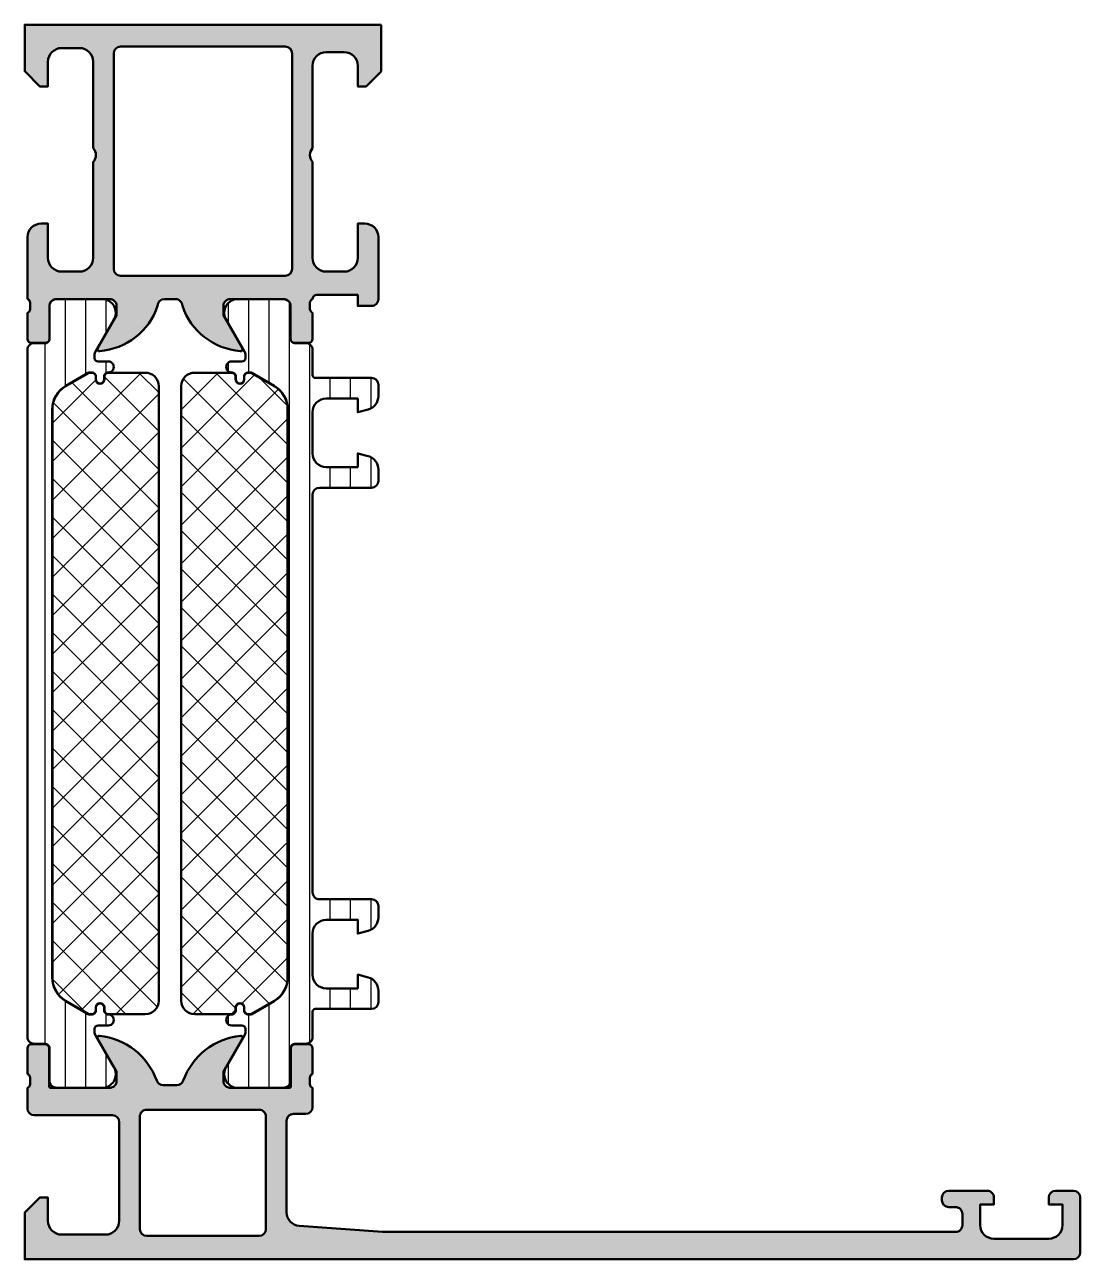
# Model space of a CAD drawing. Extents: x 0 to 77, y 0 to 90.
import ezdxf

# ---------------------------------------------------------------- set-up
doc = ezdxf.new("R2010")
doc.units = 0
for name, color, linetype, lineweight in [('0S-Alu contour', 7, 'Continuous', 50), ('0S-Alu hatch', 252, 'Continuous', 25), ('0S-Plastic contour', 254, 'Continuous', 50), ('0S-Plastic hatch', 253, 'Continuous', 25), ('0S-PT contour', 91, 'Continuous', 50), ('0S-PT hatch', 103, 'Continuous', 25)]:
    doc.layers.add(name, color=color, linetype=linetype, lineweight=lineweight)
pattern_1 = [(90, (0, 0), (-1.4859, 0), [])]
pattern_2 = [(135, (0, 0), (-1.403165018917055, -1.403165018917055), []), (225, (0, 0), (1.403165018917055, -1.403165018917055), [])]

# ---------------------------------------------------------------- blocks, each defined once
blk = doc.blocks.new('462280__F1284220_B98A_4CFD_A50A_C65E0A5CA87A_')
at = {"layer": '0S-Alu hatch'}
h = blk.add_hatch(color=256, dxfattribs=at)
edge = h.paths.add_edge_path()
edge.add_line((20.0287529500121, 2.433660503570567), (26.10000000000001, 2.000000000000001))
edge.add_line((26.10000000000001, 2.000000000000001), (67.90000000000003, 1.999999999999999))
edge.add_arc((67.90000000000005, 2.499999999999916), 0.499999999999917, 269.9999999999984, 360)
edge.add_line((68.39999999999996, 2.499999999999938), (68.39999999999999, 3.300000000000008))
edge.add_arc((67.90000000000002, 3.300000000000015), 0.4999999999999716, 0, 90.0000000000016)
edge.add_line((67.9, 3.799999999999986), (67.39999999999999, 3.799999999999998))
edge.add_ellipse((67.4, 4.300000000000011), major_axis=(-0.5000000000000125, 0), ratio=1, start_angle=0, end_angle=89.9999999999983, ccw=False)
edge.add_line((66.89999999999999, 4.30000000000001), (66.89999999999999, 4.500000000000003))
edge.add_ellipse((67.39999999999998, 4.500000000000001), major_axis=(-0.4999999999999858, 0), ratio=1, start_angle=270, end_angle=360, ccw=False)
edge.add_line((67.39999999999998, 4.999999999999992), (70.19999999999997, 5))
edge.add_ellipse((70.20000000000002, 4.500000000000031), major_axis=(-0.499999999999969, 0), ratio=1, start_angle=180, end_angle=270.0000000000049, ccw=False)
edge.add_line((70.69999999999999, 4.500000000000019), (70.69999999999999, 3.999999999999999))
edge.add_line((70.69999999999999, 3.999999999999999), (69.69999999999997, 3.999999999999999))
edge.add_line((69.69999999999997, 3.999999999999999), (69.69999999999997, 2.5))
edge.add_arc((70.69999999999999, 2.499999999999999), 1, 180, 270)
edge.add_line((70.69999999999999, 1.499999999999999), (74.69999999999997, 1.499999999999999))
edge.add_arc((74.69999999999997, 2.499999999999997), 0.9999999999999982, 270, 360)
edge.add_line((75.69999999999999, 2.499999999999989), (75.69999999999999, 3.999999999999998))
edge.add_line((75.69999999999999, 3.999999999999998), (74.69999999999997, 4))
edge.add_line((74.69999999999997, 4), (74.69999999999997, 4.50000000000002))
edge.add_ellipse((75.19999999999999, 4.499999999999998), major_axis=(-0.5, 0), ratio=1, start_angle=270, end_angle=360, ccw=False)
edge.add_line((75.19999999999999, 4.999999999999995), (76.49999999999999, 5))
edge.add_ellipse((76.49999999999999, 4.500000000000005), major_axis=(-0.4999999999999947, 0), ratio=1, start_angle=180, end_angle=270, ccw=False)
edge.add_line((76.99999999999999, 4.5), (76.99999999999999, 0.5))
edge.add_ellipse((76.49999999999999, 0.4999999999999953), major_axis=(-0.5, 0), ratio=1, start_angle=90, end_angle=180, ccw=False)
edge.add_line((76.49999999999999, 0), (0, 0))
edge.add_line((0, 0), (0, 3.400000000000005))
edge.add_line((0, 3.400000000000005), (1.099999999999995, 4.5))
edge.add_line((1.099999999999995, 4.5), (1.699999999999989, 4.5))
edge.add_line((1.699999999999989, 4.5), (1.699999999999987, 2.80000000000001))
edge.add_arc((2.699999999999987, 2.80000000000001), 0.9999999999999998, 180, 270)
edge.add_line((2.699999999999987, 1.80000000000001), (5.899999999999972, 1.800000000000011))
edge.add_arc((5.899999999999971, 2.800000000000011), 0.9999999999999992, 270.0000000000001, 360)
edge.add_line((6.899999999999971, 2.800000000000011), (6.900000000000001, 9.999999999999991))
edge.add_arc((6.399999999999993, 9.999999999999995), 0.500000000000008, 0, 89.99999999999939)
edge.add_line((6.399999999999998, 10.5), (0.700000000000018, 10.5))
edge.add_ellipse((0.7000000000000188, 11), major_axis=(-0.5, 0), ratio=1, start_angle=0, end_angle=89.99999999999989, ccw=False)
edge.add_line((0.2000000000000175, 11), (0.1999999999999664, 12.49999999999993))
edge.add_arc((0.1211635534569142, 12.76752059199309), 0.2788950563274727, 286.4198764194918, 361.1645893740969)
edge.add_line((0.400001, 12.77318899999146), (0.4000009999999996, 13.22678299999147))
edge.add_arc((0.1211329043568353, 13.23244365946853), 0.2789255417371457, 358.8371299271138, 433.5754054446458)
edge.add_line((0.1999999999999995, 13.49998699999147), (0.1999999999999993, 15.37999799999998))
edge.add_ellipse((0.5000000000000009, 15.37999799999998), major_axis=(-0.3000000000000016, 0), ratio=1, start_angle=270.0000000000002, end_angle=360, ccw=False)
edge.add_line((0.4999999999999996, 15.67999799999998), (1.479974319042784, 15.67999799999997))
edge.add_ellipse((1.479974319042784, 15.37999799999997), major_axis=(-0.3000000000000007, 0), ratio=1, start_angle=180, end_angle=270.0000000000001, ccw=False)
edge.add_line((1.779974319042786, 15.37999799999997), (1.779974319042785, 12.61999999999998))
edge.add_arc((1.899974319042763, 12.61999999999998), 0.1199999999999779, 180, 269.9999999999997)
edge.add_line((1.899974319042763, 12.50000000000001), (6.20000000000008, 12.49999999999998))
edge.add_arc((6.2000000000001, 12.99999999999996), 0.4999999999999823, 269.9999999999977, 360)
edge.add_line((6.700000000000082, 12.99999999999994), (6.700000000000025, 13.70000000000005))
edge.add_line((6.700000000000025, 13.70000000000005), (5.318504542377731, 16.09282032302718))
edge.add_ellipse((5.438119784648681, 16.16188021535139), major_axis=(-0.1381197846485793, 0), ratio=1, start_angle=-96.01277014386011, end_angle=29.999999999962824, ccw=False)
edge.add_ellipse((4.928837244971568, 11.32674727786149), major_axis=(-4.999999999999389, 0), ratio=1, start_angle=199.9129096859924, end_angle=263.98722985616365, ccw=False)
edge.add_arc((10.10000000000051, 13.20000000000067), 0.5000000000006376, 199.9129096859766, 269.999999999987)
edge.add_line((10.10000000000039, 12.70000000000003), (11.09999999999996, 12.70000000000002))
edge.add_arc((11.10000000000003, 13.20000000000103), 0.5000000000010143, 269.9999999999923, 340.0870903140035)
edge.add_ellipse((16.27116275502876, 11.32674727786215), major_axis=(-4.999999999998713, 0), ratio=1, start_angle=276.0127701438393, end_angle=340.0870903140119, ccw=False)
edge.add_ellipse((15.76188021535142, 16.16188021535149), major_axis=(-0.1381197846484353, 0), ratio=1, start_angle=150.0000000000266, end_angle=276.01277014385255, ccw=False)
edge.add_line((15.88149545762224, 16.09282032302733), (14.50000000000005, 13.70000000000004))
edge.add_line((14.50000000000005, 13.70000000000004), (14.49999999999999, 12.99999999999996))
edge.add_arc((14.99999999999998, 12.99999999999997), 0.4999999999999912, 180, 270.0000000000014)
edge.add_line((15, 12.49999999999998), (19.30002568095724, 12.50000000000001))
edge.add_arc((19.30002568095724, 12.61999999999998), 0.1199999999999743, 270, 360)
edge.add_line((19.42002568095722, 12.61999999999998), (19.42002568095722, 15.37999799999998))
edge.add_ellipse((19.72002568095722, 15.37999799999998), major_axis=(-0.3000000000000007, 0), ratio=1, start_angle=269.9999999999993, end_angle=360, ccw=False)
edge.add_line((19.72002568095722, 15.67999799999998), (20.7, 15.67999799999998))
edge.add_ellipse((20.69999999999998, 15.37999799999997), major_axis=(-0.300000000000006, 0), ratio=1, start_angle=180, end_angle=269.99999999999727, ccw=False)
edge.add_line((20.99999999999999, 15.37999799999997), (21, 13.49998699999147))
edge.add_arc((21.07886709564317, 13.23244365946852), 0.2789255417371623, 106.4245945553549, 181.1628700728868)
edge.add_line((20.79999899999999, 13.22678299999145), (20.799999, 12.77318899999146))
edge.add_arc((21.07883644654305, 12.76752059199308), 0.2788950563274307, 178.8354106259031, 253.5801235805084)
edge.add_line((21.00000000000001, 12.49999999999997), (21, 11.09999999999999))
edge.add_ellipse((20.5, 11.09999999999999), major_axis=(-0.5, 0), ratio=1, start_angle=90.0000000000008, end_angle=180, ccw=False)
edge.add_line((20.5, 10.59999999999999), (19.6, 10.6))
edge.add_arc((19.60000000000001, 10.1), 0.4999999999999983, 90.0000000000004, 180)
edge.add_line((19.10000000000001, 10.09999999999999), (19.10000000000001, 3.431119203401298))
edge.add_arc((20.10000000000001, 3.431119203401299), 0.9999999999999964, 180, 265.9143832200253)
edge = h.paths.add_edge_path()
edge.add_line((17.10000000000001, 10.89999999999995), (8.90000000000001, 10.9))
edge.add_arc((8.900000000000006, 10.4), 0.5000000000000036, 89.99999999999959, 180)
edge.add_line((8.400000000000002, 10.4), (8.400000000000006, 2.199999999999999))
edge.add_arc((8.900000000000006, 2.199999999999998), 0.5, 180, 269.9999999999998)
edge.add_line((8.900000000000002, 1.699999999999998), (17.1, 1.699999999999999))
edge.add_arc((17.1, 2.200000000000006), 0.5000000000000067, 270, 360)
edge.add_line((17.60000000000001, 2.200000000000005), (17.60000000000001, 10.4))
edge.add_arc((17.10000000000003, 10.39999999999997), 0.4999999999999752, 0, 90.00000000000286)
at = {"layer": '0S-Alu contour', "color": 7}
for points in [[(0.1999999999999995, 13.49998699999147), (0.1999999999999993, 15.37999799999998)], [(0.4999999999999996, 15.67999799999998), (1.479974319042784, 15.67999799999997)], [(1.779974319042786, 15.37999799999997), (1.779974319042785, 12.61999999999998)], [(6.700000000000082, 12.99999999999994), (6.700000000000025, 13.70000000000005), (5.318504542377731, 16.09282032302718)], [(15.88149545762224, 16.09282032302733), (14.50000000000005, 13.70000000000004), (14.49999999999999, 12.99999999999996)], [(19.42002568095722, 12.61999999999998), (19.42002568095722, 15.37999799999998)], [(19.72002568095722, 15.67999799999998), (20.7, 15.67999799999998)], [(20.99999999999999, 15.37999799999997), (21, 13.49998699999147)], [(0.400001, 12.77318899999146), (0.4000009999999996, 13.22678299999147)], [(10.10000000000039, 12.70000000000003), (11.09999999999996, 12.70000000000002)], [(20.79999899999999, 13.22678299999145), (20.799999, 12.77318899999146)], [(0.2000000000000175, 11), (0.1999999999999664, 12.49999999999993)], [(1.899974319042763, 12.50000000000001), (6.20000000000008, 12.49999999999998)], [(15, 12.49999999999998), (19.30002568095724, 12.50000000000001)], [(21.00000000000001, 12.49999999999997), (21, 11.09999999999999)], [(17.10000000000001, 10.89999999999995), (8.90000000000001, 10.9)], [(6.399999999999998, 10.5), (0.700000000000018, 10.5)], [(6.899999999999971, 2.800000000000011), (6.900000000000001, 9.999999999999991)], [(8.400000000000002, 10.4), (8.400000000000006, 2.199999999999999)], [(17.60000000000001, 2.200000000000005), (17.60000000000001, 10.4)], [(19.10000000000001, 10.09999999999999), (19.10000000000001, 3.431119203401298)], [(20.5, 10.59999999999999), (19.6, 10.6)], [(67.39999999999998, 4.999999999999992), (70.19999999999997, 5)], [(75.19999999999999, 4.999999999999995), (76.49999999999999, 5)], [(76.49999999999999, 0), (0, 0), (0, 3.400000000000005), (1.099999999999995, 4.5), (1.699999999999989, 4.5), (1.699999999999987, 2.80000000000001)], [(66.89999999999999, 4.30000000000001), (66.89999999999999, 4.500000000000003)], [(67.9, 3.799999999999986), (67.39999999999999, 3.799999999999998)], [(70.69999999999999, 4.500000000000019), (70.69999999999999, 3.999999999999999), (69.69999999999997, 3.999999999999999), (69.69999999999997, 2.5)], [(75.69999999999999, 2.499999999999989), (75.69999999999999, 3.999999999999998), (74.69999999999997, 4), (74.69999999999997, 4.50000000000002)], [(76.99999999999999, 4.5), (76.99999999999999, 0.5)], [(68.39999999999996, 2.499999999999938), (68.39999999999999, 3.300000000000008)], [(20.0287529500121, 2.433660503570567), (26.10000000000001, 2.000000000000001), (67.90000000000003, 1.999999999999999)], [(2.699999999999987, 1.80000000000001), (5.899999999999972, 1.800000000000011)], [(8.900000000000002, 1.699999999999998), (17.1, 1.699999999999999)], [(70.69999999999999, 1.499999999999999), (74.69999999999997, 1.499999999999999)]]:
    blk.add_lwpolyline(points, dxfattribs=at)
at = {"layer": '0S-Alu contour', "color": 7, "extrusion": (0, 0, -1)}
for centre, radius, start, end in [((-5.438119784648681, 16.16188021535139), 0.1381197846485793, 330.0000000000372, 96.01277014386034), ((-4.928837244971568, 11.32674727786149), 4.999999999999389, 96.01277014383635, 160.0870903140076), ((-16.27116275502876, 11.32674727786215), 4.999999999998713, 19.9129096859881, 83.98722985616068), ((-15.76188021535142, 16.16188021535149), 0.1381197846484353, 83.98722985614744, 209.9999999999735), ((-0.5000000000000009, 15.37999799999998), 0.3000000000000016, 0, 89.99999999999974), ((-1.479974319042784, 15.37999799999997), 0.3000000000000007, 89.99999999999987, 180), ((-19.72002568095722, 15.37999799999998), 0.3000000000000007, 0, 90.00000000000067), ((-20.69999999999998, 15.37999799999997), 0.300000000000006, 90.00000000000273, 180), ((-0.7000000000000188, 11), 0.5, 270.0000000000001, 0), ((-20.5, 11.09999999999999), 0.5, 180, 269.9999999999992), ((-67.39999999999998, 4.500000000000001), 0.4999999999999858, 0, 90), ((-70.20000000000002, 4.500000000000031), 0.499999999999969, 89.99999999999511, 180), ((-75.19999999999999, 4.499999999999998), 0.5, 0, 90), ((-76.49999999999999, 4.500000000000005), 0.4999999999999947, 90, 180), ((-67.4, 4.300000000000011), 0.5000000000000125, 270.0000000000017, 0), ((-76.49999999999999, 0.4999999999999953), 0.5, 180, 270)]:
    blk.add_arc(centre, radius, start, end, dxfattribs=at)
at = {"layer": '0S-Alu contour', "color": 7}
for centre, radius, start, end in [((0.1211329043568353, 13.23244365946853), 0.2789255417371457, 358.8371299271138, 73.57540544464582), ((0.1211635534569142, 12.76752059199309), 0.2788950563274727, 286.4198764194918, 1.164589374096924), ((1.899974319042763, 12.61999999999998), 0.1199999999999779, 180, 269.9999999999997), ((6.2000000000001, 12.99999999999996), 0.4999999999999823, 269.9999999999977, 0), ((10.10000000000051, 13.20000000000067), 0.5000000000006376, 199.9129096859766, 269.999999999987), ((11.10000000000003, 13.20000000000103), 0.5000000000010143, 269.9999999999923, 340.0870903140035), ((14.99999999999998, 12.99999999999997), 0.4999999999999912, 180, 270.0000000000014), ((19.30002568095724, 12.61999999999998), 0.1199999999999743, 270, 0), ((21.07883644654305, 12.76752059199308), 0.2788950563274307, 178.8354106259031, 253.5801235805084), ((21.07886709564317, 13.23244365946852), 0.2789255417371623, 106.4245945553549, 181.1628700728868), ((8.900000000000006, 10.4), 0.5000000000000036, 89.99999999999959, 180), ((17.10000000000003, 10.39999999999997), 0.4999999999999752, 0, 90.00000000000286), ((6.399999999999993, 9.999999999999995), 0.500000000000008, 0, 89.99999999999939), ((19.60000000000001, 10.1), 0.4999999999999983, 90.0000000000004, 180), ((67.90000000000002, 3.300000000000015), 0.4999999999999716, 0, 90.0000000000016), ((2.699999999999987, 2.80000000000001), 0.9999999999999998, 180, 270), ((5.899999999999971, 2.800000000000011), 0.9999999999999992, 270.0000000000001, 0), ((20.10000000000001, 3.431119203401299), 0.9999999999999964, 180, 265.9143832200253), ((8.900000000000006, 2.199999999999998), 0.5, 180, 269.9999999999998), ((17.1, 2.200000000000006), 0.5000000000000067, 270, 0), ((67.90000000000005, 2.499999999999916), 0.499999999999917, 269.9999999999984, 0), ((70.69999999999999, 2.499999999999999), 1, 180, 270), ((74.69999999999997, 2.499999999999997), 0.9999999999999982, 270, 0)]:
    blk.add_arc(centre, radius, start, end, dxfattribs=at)
blk = doc.blocks.new('284595__57EE0107_5403_4121_8987_5D11A234192E___B7DE7E81_F11E_44D1_ABD7_0F5BAF04B7CC_')
at = {"layer": '0S-Plastic hatch'}
h = blk.add_hatch(dxfattribs=at)
h.set_pattern_fill('ANSI31', color=256, scale=0.4680000000000001, angle=45, style=0)
h.set_pattern_definition(pattern_1)
edge = h.paths.add_edge_path()
edge.add_line((25.7999999999997, 62.91925077667277), (25.7999999999997, 63.75000000004718))
edge.add_arc((25.29999999999971, 63.75000000004719), 0.4999999999999894, 0, 89.99999999999797)
edge.add_line((25.29999999999973, 64.25000000004718), (21.19999999999971, 64.25000000004712))
edge.add_ellipse((21.1999999999997, 64.45000000004713), major_axis=(-0.2000000000000028, 0), ratio=1, start_angle=0, end_angle=90.00000000000313, ccw=False)
edge.add_line((20.9999999999997, 64.45000000004713), (20.9999999999997, 66.29000567895663))
edge.add_arc((20.500002678902, 66.29000567895665), 0.4999973210976983, 0, 90.00030698202455)
edge.add_line((20.49999999999282, 66.79000300004716), (19.68966866665946, 66.79000300004715))
edge.add_ellipse((19.68966866665947, 67.09000300004713), major_axis=(-0.2999999999999971, 0), ratio=1, start_angle=0, end_angle=89.99999999999937, ccw=False)
edge.add_line((19.38966866665946, 67.09000300004713), (19.39000061705648, 69.49000138298342))
edge.add_arc((18.89000463961786, 69.49000402260853), 0.4999959774455904, 359.9996975182267, 450.0003024811834)
edge.add_line((18.89000199999281, 69.99000000004715), (15.4134605018933, 69.99000000004715))
edge.add_arc((15.55577115088466, 69.0001819253243), 0.9999960709244744, 98.18160805189996, 212.7270160998402)
edge.add_line((14.71451850189331, 68.45954700004715), (16.03303535120447, 66.17580851337486))
edge.add_ellipse((15.60002263447415, 65.92580853907532), major_axis=(-0.4999999999999461, 0), ratio=1, start_angle=179.994256176766, end_angle=209.9999965993463, ccw=False)
edge.add_line((16.10002263196165, 65.9257584147615), (16.09999999999029, 65.7000000000647))
edge.add_ellipse((15.84999999997279, 65.70000000006469), major_axis=(-0.2500000000174918, 0), ratio=1, start_angle=90, end_angle=180, ccw=False)
edge.add_line((15.84999999997279, 65.4500000000472), (15.0995933606087, 65.45000000004715))
edge.add_arc((15.0995933606087, 65.05074092693039), 0.3992590731167667, 89.99999999999974, 269.9999999999998)
edge.add_ellipse((15.09959336060875, 64.35000000004707), major_axis=(-0.3014818537665462, 0), ratio=1, start_angle=180, end_angle=270.0000000000091, ccw=False)
edge.add_line((15.40107521437529, 64.35000000004712), (15.40107521437529, 64.1494292047609))
edge.add_arc((15.70050441908905, 64.14942920476093), 0.2994292047137623, 180, 360)
edge.add_line((15.99993362380281, 64.14942920476096), (15.99993362380281, 64.35000000004722))
edge.add_ellipse((16.29993362380278, 64.3500000000472), major_axis=(-0.2999999999999723, 0), ratio=1, start_angle=273.39363927145496, end_angle=360, ccw=False)
edge.add_line((16.28217495791435, 64.64947392175968), (16.46501280946013, 64.64947392175968))
edge.add_ellipse((16.46501280946032, 64.44947392175978), major_axis=(-0.1999999999999034, 0), ratio=1, start_angle=240.0000000000316, end_angle=270.00000000005394, ccw=False)
edge.add_line((16.56501280946018, 64.62267900251663), (18.19999999999972, 63.67871870793689))
edge.add_ellipse((17.1999999999998, 61.94666790036809), major_axis=(-1.999999999999893, 0), ratio=1, start_angle=180, end_angle=240.00000000000068, ccw=False)
edge.add_line((19.19999999999969, 61.94666790036814), (19.1999999999997, 20.55333209967901))
edge.add_ellipse((17.19999999999974, 20.55333209967903), major_axis=(-1.99999999999996, 0), ratio=1, start_angle=119.99999999999909, end_angle=180, ccw=False)
edge.add_line((18.19999999999969, 18.82128129211017), (16.56501280946019, 17.87732099753066))
edge.add_ellipse((16.46501280946, 18.05052607828739), major_axis=(-0.1999999999999573, 0), ratio=1, start_angle=90.00000000006719, end_angle=120.000000000071, ccw=False)
edge.add_line((16.46501280946023, 17.85052607828743), (16.28217495791433, 17.85052607828748))
edge.add_ellipse((16.29993362380276, 18.14999999999993), major_axis=(-0.2999999999999463, 0), ratio=1, start_angle=0, end_angle=86.60636072854618, ccw=False)
edge.add_line((15.99993362380281, 18.14999999999992), (15.99993362380281, 18.35057079528619))
edge.add_arc((15.70050441908905, 18.35057079528619), 0.2994292047137623, 0, 180)
edge.add_line((15.40107521437529, 18.35057079528619), (15.40107521437529, 18.14999999999992))
edge.add_ellipse((15.09959336060877, 18.15000000000001), major_axis=(-0.3014818537665214, 0), ratio=1, start_angle=89.99999999998789, end_angle=180, ccw=False)
edge.add_arc((15.09959336060871, 17.44925907311673), 0.399259073116756, 90.00000000000048, 270.0000000000005)
edge.add_line((15.09959336060871, 17.04999999999998), (15.84999999997284, 17.04999999999995))
edge.add_ellipse((15.84999999997281, 16.79999999998247), major_axis=(-0.2500000000174793, 0), ratio=1, start_angle=180, end_angle=269.9999999999935, ccw=False)
edge.add_line((16.09999999999029, 16.79999999998239), (16.10002263196165, 16.57424158528559))
edge.add_ellipse((15.60002263447411, 16.57419146097178), major_axis=(-0.4999999999999784, 0), ratio=1, start_angle=150.0000034006545, end_angle=180.0057438232342, ccw=False)
edge.add_line((16.03303535120447, 16.32419148667223), (14.71451850189332, 14.04045299999995))
edge.add_arc((15.55577115088466, 13.4998180747228), 0.9999960709244705, 147.2729839001593, 261.8183919481003)
edge.add_line((15.41346050189331, 12.50999999999996), (18.8900019999928, 12.50999999999996))
edge.add_arc((18.89000463961787, 13.00999597743858), 0.4999959774455886, 269.9996975188153, 360.0003024817733)
edge.add_line((19.39000061705649, 13.00999861706366), (19.38966866665946, 15.40999699999994))
edge.add_ellipse((19.68966866665947, 15.40999699999994), major_axis=(-0.3000000000000114, 0), ratio=1, start_angle=270, end_angle=360, ccw=False)
edge.add_line((19.68966866665947, 15.70999699999995), (20.49999999999283, 15.70999699999995))
edge.add_arc((20.50000267890201, 16.20999432109046), 0.4999973210976895, 269.9996930179747, 360)
edge.add_line((20.9999999999997, 16.20999432109046), (20.9999999999997, 18.0499999999999))
edge.add_ellipse((21.19999999999973, 18.04999999999995), major_axis=(-0.2000000000000242, 0), ratio=1, start_angle=270.0000000000112, end_angle=360, ccw=False)
edge.add_line((21.19999999999969, 18.24999999999997), (25.29999999999971, 18.24999999999991))
edge.add_arc((25.29999999999971, 18.74999999999991), 0.4999999999999929, 270.0000000000008, 360)
edge.add_line((25.7999999999997, 18.74999999999991), (25.7999999999997, 19.58074922337428))
edge.add_arc((24.79999999999971, 19.5807492233743), 0.9999999999999893, 0, 74.99999999999908)
edge.add_line((25.05881904510224, 20.54667504966335), (24.2999999999997, 20.74999999999997))
edge.add_line((24.2999999999997, 20.74999999999997), (24.2999999999997, 19.74999999999997))
edge.add_line((24.2999999999997, 19.74999999999997), (21.9999999999997, 19.74999999999997))
edge.add_ellipse((21.9999999999997, 20.74999999999997), major_axis=(-1, 0), ratio=1, start_angle=0, end_angle=90, ccw=False)
edge.add_line((20.9999999999997, 20.74999999999997), (20.9999999999997, 23.75000000000003))
edge.add_ellipse((21.99999999999964, 23.74999999999998), major_axis=(-0.9999999999999396, 0), ratio=1, start_angle=269.99999999999756, end_angle=360, ccw=False)
edge.add_line((21.99999999999969, 24.74999999999992), (24.2999999999997, 24.74999999999995))
edge.add_line((24.2999999999997, 24.74999999999995), (24.2999999999997, 23.75000000000003))
edge.add_line((24.2999999999997, 23.75000000000003), (25.05881904510216, 23.95332495033651))
edge.add_arc((24.79999999999961, 24.91925077662567), 1.000000000000096, 285, 360)
edge.add_line((25.79999999999971, 24.91925077662566), (25.7999999999997, 25.75))
edge.add_arc((25.29999999999974, 25.75000000000001), 0.4999999999999645, 0, 89.99999999999876)
edge.add_line((25.29999999999975, 26.24999999999997), (21.4999999999997, 26.24999999999997))
edge.add_ellipse((21.49999999999969, 26.74999999999996), major_axis=(-0.4999999999999858, 0), ratio=1, start_angle=0, end_angle=90.00000000000159, ccw=False)
edge.add_line((20.9999999999997, 26.74999999999994), (20.9999999999997, 55.75000000004711))
edge.add_ellipse((21.49999999999971, 55.75000000004714), major_axis=(-0.5000000000000071, 0), ratio=1, start_angle=270.00000000000165, end_angle=360, ccw=False)
edge.add_line((21.4999999999997, 56.25000000004715), (25.29999999999977, 56.25000000004715))
edge.add_arc((25.29999999999974, 56.75000000004711), 0.4999999999999645, 270.0000000000041, 360)
edge.add_line((25.7999999999997, 56.75000000004715), (25.79999999999971, 57.58074922342157))
edge.add_arc((24.79999999999973, 57.58074922342156), 0.9999999999999786, 0, 75.00000000000098)
edge.add_line((25.05881904510223, 58.54667504971061), (24.2999999999997, 58.75000000004715))
edge.add_line((24.2999999999997, 58.75000000004715), (24.2999999999997, 57.75000000004715))
edge.add_line((24.2999999999997, 57.75000000004715), (21.99999999999973, 57.75000000004715))
edge.add_ellipse((21.99999999999969, 58.75000000004715), major_axis=(-1, 0), ratio=1, start_angle=0, end_angle=90.00000000000182, ccw=False)
edge.add_line((20.99999999999969, 58.75000000004714), (20.9999999999997, 61.7500000000472))
edge.add_ellipse((21.9999999999997, 61.75000000004715), major_axis=(-1, 0), ratio=1, start_angle=269.9999999999974, end_angle=360, ccw=False)
edge.add_line((21.99999999999975, 62.75000000004715), (24.2999999999997, 62.7500000000471))
edge.add_line((24.2999999999997, 62.7500000000471), (24.2999999999997, 61.75000000004716))
edge.add_line((24.2999999999997, 61.75000000004716), (25.05881904510225, 61.9533249503838))
edge.add_arc((24.79999999999978, 62.9192507766728), 0.9999999999999237, 284.9999999999984, 360)
at = {"layer": '0S-Plastic contour', "color": 7}
for points in [[(18.89000199999281, 69.99000000004715), (15.4134605018933, 69.99000000004715)], [(19.38966866665946, 67.09000300004713), (19.39000061705648, 69.49000138298342)], [(14.71451850189331, 68.45954700004715), (16.03303535120447, 66.17580851337486)], [(20.49999999999282, 66.79000300004716), (19.68966866665946, 66.79000300004715)], [(16.10002263196165, 65.9257584147615), (16.09999999999029, 65.7000000000647)], [(20.9999999999997, 64.45000000004713), (20.9999999999997, 66.29000567895663)], [(15.84999999997279, 65.4500000000472), (15.0995933606087, 65.45000000004715)], [(15.40107521437529, 64.35000000004712), (15.40107521437529, 64.1494292047609)], [(15.99993362380281, 64.14942920476096), (15.99993362380281, 64.35000000004722)], [(16.28217495791435, 64.64947392175968), (16.46501280946013, 64.64947392175968)], [(16.56501280946018, 64.62267900251663), (18.19999999999972, 63.67871870793689)], [(25.29999999999973, 64.25000000004718), (21.19999999999971, 64.25000000004712)], [(25.7999999999997, 62.91925077667277), (25.7999999999997, 63.75000000004718)], [(21.99999999999975, 62.75000000004715), (24.2999999999997, 62.7500000000471), (24.2999999999997, 61.75000000004716), (25.05881904510225, 61.9533249503838)], [(19.19999999999969, 61.94666790036814), (19.1999999999997, 20.55333209967901)], [(20.99999999999969, 58.75000000004714), (20.9999999999997, 61.7500000000472)], [(25.05881904510223, 58.54667504971061), (24.2999999999997, 58.75000000004715), (24.2999999999997, 57.75000000004715), (21.99999999999973, 57.75000000004715)], [(25.7999999999997, 56.75000000004715), (25.79999999999971, 57.58074922342157)], [(21.4999999999997, 56.25000000004715), (25.29999999999977, 56.25000000004715)], [(20.9999999999997, 26.74999999999994), (20.9999999999997, 55.75000000004711)], [(25.29999999999975, 26.24999999999997), (21.4999999999997, 26.24999999999997)], [(25.79999999999971, 24.91925077662566), (25.7999999999997, 25.75)], [(21.99999999999969, 24.74999999999992), (24.2999999999997, 24.74999999999995), (24.2999999999997, 23.75000000000003), (25.05881904510216, 23.95332495033651)], [(20.9999999999997, 20.74999999999997), (20.9999999999997, 23.75000000000003)], [(25.05881904510224, 20.54667504966335), (24.2999999999997, 20.74999999999997), (24.2999999999997, 19.74999999999997), (21.9999999999997, 19.74999999999997)], [(25.7999999999997, 18.74999999999991), (25.7999999999997, 19.58074922337428)], [(15.40107521437529, 18.35057079528619), (15.40107521437529, 18.14999999999992)], [(15.99993362380281, 18.14999999999992), (15.99993362380281, 18.35057079528619)], [(18.19999999999969, 18.82128129211017), (16.56501280946019, 17.87732099753066)], [(20.9999999999997, 16.20999432109046), (20.9999999999997, 18.0499999999999)], [(21.19999999999969, 18.24999999999997), (25.29999999999971, 18.24999999999991)], [(16.46501280946023, 17.85052607828743), (16.28217495791433, 17.85052607828748)], [(16.03303535120447, 16.32419148667223), (14.71451850189332, 14.04045299999995)], [(15.09959336060871, 17.04999999999998), (15.84999999997284, 17.04999999999995)], [(16.09999999999029, 16.79999999998239), (16.10002263196165, 16.57424158528559)], [(19.39000061705649, 13.00999861706366), (19.38966866665946, 15.40999699999994)], [(19.68966866665947, 15.70999699999995), (20.49999999999283, 15.70999699999995)], [(15.41346050189331, 12.50999999999996), (18.8900019999928, 12.50999999999996)]]:
    blk.add_lwpolyline(points, dxfattribs=at)
for centre, radius, start, end in [((15.55577115088466, 69.0001819253243), 0.9999960709244744, 98.18160805189996, 212.7270160998402), ((18.89000463961786, 69.49000402260853), 0.4999959774455904, 359.9996975182267, 90.00030248118344), ((20.500002678902, 66.29000567895665), 0.4999973210976983, 0, 90.00030698202455), ((15.0995933606087, 65.05074092693039), 0.3992590731167667, 89.99999999999974, 269.9999999999998), ((15.70050441908905, 64.14942920476093), 0.2994292047137623, 180, 0), ((25.29999999999971, 63.75000000004719), 0.4999999999999894, 0, 89.99999999999797), ((24.79999999999978, 62.9192507766728), 0.9999999999999237, 284.9999999999984, 0), ((24.79999999999973, 57.58074922342156), 0.9999999999999786, 0, 75.00000000000098), ((25.29999999999974, 56.75000000004711), 0.4999999999999645, 270.0000000000041, 0), ((25.29999999999974, 25.75000000000001), 0.4999999999999645, 0, 89.99999999999876), ((24.79999999999961, 24.91925077662567), 1.000000000000096, 285, 0), ((24.79999999999971, 19.5807492233743), 0.9999999999999893, 0, 74.99999999999908), ((15.70050441908905, 18.35057079528619), 0.2994292047137623, 0, 180), ((25.29999999999971, 18.74999999999991), 0.4999999999999929, 270.0000000000008, 0), ((15.09959336060871, 17.44925907311673), 0.399259073116756, 90.00000000000048, 270.0000000000005), ((20.50000267890201, 16.20999432109046), 0.4999973210976895, 269.9996930179747, 0), ((15.55577115088466, 13.4998180747228), 0.9999960709244705, 147.2729839001593, 261.8183919481003), ((18.89000463961787, 13.00999597743858), 0.4999959774455886, 269.9996975188153, 0.0003024817733149)]:
    blk.add_arc(centre, radius, start, end, dxfattribs=at)
at = {"layer": '0S-Plastic contour', "color": 7, "extrusion": (0, 0, -1)}
for centre, radius, start, end in [((-19.68966866665947, 67.09000300004713), 0.2999999999999971, 270.0000000000007, 0), ((-15.60002263447415, 65.92580853907532), 0.4999999999999461, 150.0000034006537, 180.0057438232341), ((-15.84999999997279, 65.70000000006469), 0.2500000000174918, 180, 270), ((-15.09959336060875, 64.35000000004707), 0.3014818537665462, 89.99999999999088, 180), ((-16.29993362380278, 64.3500000000472), 0.2999999999999723, 0, 86.60636072854504), ((-16.46501280946032, 64.44947392175978), 0.1999999999999034, 89.99999999994606, 119.9999999999684), ((-21.1999999999997, 64.45000000004713), 0.2000000000000028, 269.9999999999969, 0), ((-17.1999999999998, 61.94666790036809), 1.999999999999893, 119.9999999999993, 180), ((-21.9999999999997, 61.75000000004715), 1, 0, 90.00000000000261), ((-21.99999999999969, 58.75000000004715), 1, 269.9999999999982, 0), ((-21.49999999999971, 55.75000000004714), 0.5000000000000071, 0, 89.99999999999837), ((-21.49999999999969, 26.74999999999996), 0.4999999999999858, 269.9999999999984, 0), ((-21.99999999999964, 23.74999999999998), 0.9999999999999396, 0, 90.00000000000244), ((-21.9999999999997, 20.74999999999997), 1, 270, 0), ((-17.19999999999974, 20.55333209967903), 1.99999999999996, 180, 240.000000000001), ((-15.09959336060877, 18.15000000000001), 0.3014818537665214, 180, 270.0000000000122), ((-16.29993362380276, 18.14999999999993), 0.2999999999999463, 273.3936392714538, 0), ((-21.19999999999973, 18.04999999999995), 0.2000000000000242, 0, 89.9999999999888), ((-16.46501280946, 18.05052607828739), 0.1999999999999573, 239.999999999929, 269.9999999999328), ((-15.84999999997281, 16.79999999998247), 0.2500000000174793, 90.00000000000651, 180), ((-15.60002263447411, 16.57419146097178), 0.4999999999999784, 179.9942561767658, 209.9999965993456), ((-19.68966866665947, 15.40999699999994), 0.3000000000000114, 0, 90)]:
    blk.add_arc(centre, radius, start, end, dxfattribs=at)
blk = doc.blocks.new('345140__C6AE117F_B359_4C7D_9859_BDB5D37B8AD6_')
at = {"layer": '0S-Alu hatch'}
h = blk.add_hatch(color=256, dxfattribs=at)
edge = h.paths.add_edge_path()
edge.add_line((25.99986083984838, 89.99999999999999), (1.83105468423e-05, 89.99999999999999))
edge.add_line((1.83105468423e-05, 89.99999999999999), (1.83105468459e-05, 86.5999984378868))
edge.add_line((1.83105468459e-05, 86.5999984378868), (1.099993896484335, 85.50000020218428))
edge.add_line((1.099993896484335, 85.50000020218428), (1.699999999999974, 85.50000020218428))
edge.add_line((1.699999999999974, 85.50000020218428), (1.699999999999963, 87.30001064491805))
edge.add_ellipse((2.700055960165769, 87.29995468486078), major_axis=(-1.000055961731481, 0), ratio=1, start_angle=270.00331537881596, end_angle=359.9967939044332, ccw=False)
edge.add_line((2.699998092651327, 88.30001064491805), (3.999985885620073, 88.30001064491805))
edge.add_ellipse((3.99997981647734, 87.3000045757753), major_axis=(-1.000006069161159, 0), ratio=1, start_angle=180.0003477333174, end_angle=269.9996522658466, ccw=False)
edge.add_line((4.999985885620077, 87.30001064490347), (4.99998588562008, 80.99999972534712))
edge.add_ellipse((4.475010093287628, 80.49999972534712), major_axis=(-0.7249824705019332, 0), ratio=1, start_angle=136.3958616163866, end_angle=223.6041383836134, ccw=False)
edge.add_line((4.99998588562008, 79.99999972534712), (4.99998588562008, 72.99999972534712))
edge.add_ellipse((4.000016956982539, 72.99996865398467), major_axis=(-0.9999689291202708, 0), ratio=1, start_angle=89.99821968675121, end_angle=180.0017803131609, ccw=False)
edge.add_line((3.99998588562008, 71.99999972534712), (2.699998092651323, 71.99999972534712))
edge.add_ellipse((2.700018815184455, 73.00001854049391), major_axis=(-1.000018815361495, 0), ratio=1, start_angle=0.0010780081585153312, end_angle=89.99881270865012, ccw=False)
edge.add_line((1.699999999999967, 72.99999972534816), (1.699999999999963, 75.49999972534712))
edge.add_line((1.699999999999963, 75.49999972534712), (1.199999999999963, 75.49999972534712))
edge.add_arc((1.200034365568491, 74.49996535977859), 1.000034366158999, 90.0019689343729, 179.9980310656152)
edge.add_line((0.1999999999999675, 74.49999972534734), (0.1999999999999673, 69.99999209595259))
edge.add_ellipse((0.121650061507021, 69.73282216398859), major_axis=(-0.2784214169339345, 0), ratio=1, start_angle=178.8177300700178, end_angle=253.655759683516, ccw=False)
edge.add_line((0.4000122070312137, 69.72707748413082), (0.4000122070312138, 69.27349472045896))
edge.add_ellipse((0.1210611035514862, 69.26787859676678), major_axis=(-0.2790076324724532, 0), ratio=1, start_angle=106.43499743847161, end_angle=181.1533803407815, ccw=False)
edge.add_line((0.1999999999999656, 69.00027084350582), (0.1999999999999637, 67.10028915405269))
edge.add_arc((0.499999999999961, 67.10028915405269), 0.2999999999999971, 180, 269.9999999999999)
edge.add_line((0.4999999999999608, 66.80028915405269), (1.499975585937463, 66.80028915405269))
edge.add_arc((1.499975585937463, 67.10028915405269), 0.2999999999999971, 270, 360)
edge.add_line((1.79997558593746, 67.10028915405269), (1.799975585937463, 69.50027084350582))
edge.add_ellipse((2.300002258874974, 69.50024417056832), major_axis=(-0.5000266736489188, 0), ratio=1, start_angle=270.0030563304477, end_angle=359.99694366969146, ccw=False)
edge.add_line((2.299975585937463, 70.00027084350583), (6.199845504760716, 70.00012179565962))
edge.add_ellipse((6.199858387014375, 69.50013467805165), major_axis=(-0.4999871177739289, 0), ratio=1, start_angle=179.9993980350858, end_angle=270.00147623556506, ccw=False)
edge.add_line((6.699845504760709, 69.50012942505212), (6.699845504760709, 68.80012484741745))
edge.add_line((6.699845504760709, 68.80012484741745), (5.311600875854448, 66.39560671997602))
edge.add_arc((5.435443591736415, 66.3376968999599), 0.1367134431258381, 154.9388426485054, 284.9266257937813)
edge.add_arc((5.082229750294875, 71.065992743388), 4.875892439423842, 274.5692014039209, 341.2677855828936)
edge.add_ellipse((10.1998456924017, 69.50012160801859), major_axis=(-0.5000001876410739, 0), ratio=1, start_angle=270.0000215020658, end_angle=359.9999785025289, ccw=False)
edge.add_line((10.19984550476071, 70.00012179565962), (11.00001354217525, 70.00012179565962))
edge.add_ellipse((11.0000171815319, 69.50012543501623), major_axis=(-0.4999963606566388, 0), ratio=1, start_angle=179.9995829571355, end_angle=270.0004170425882, ccw=False)
edge.add_arc((16.12048274560759, 71.0696557202272), 4.879771756981561, 198.7621854596147, 265.4008275535975)
edge.add_arc((15.76308732233753, 66.33880868128522), 0.137454569128901, 255.7276897642877, 384.4068417934342)
edge.add_line((15.88825817108151, 66.39560671997603), (14.50001354217526, 68.80012484741744))
edge.add_line((14.50001354217526, 68.80012484741744), (14.50001354217526, 69.50012942505415))
edge.add_ellipse((15.00000065992161, 69.50013467805165), major_axis=(-0.4999871177739487, 0), ratio=1, start_angle=-90.0014762355641, end_angle=0.0006019649143240713, ccw=False)
edge.add_line((15.00001354217526, 70.00012179565962), (18.90001220703121, 69.99999999999997))
edge.add_ellipse((18.89998553409371, 69.49997332706246), major_axis=(-0.5000266736489161, 0), ratio=1, start_angle=180.0030563300701, end_angle=269.99694366955305, ccw=False)
edge.add_line((19.40001220703122, 69.49999999999874), (19.40001220703122, 67.10001831054682))
edge.add_arc((19.70001220703121, 67.10001831054682), 0.2999999999999971, 180, 270)
edge.add_line((19.70001220703121, 66.80001831054683), (20.69998779296872, 66.80001831054683))
edge.add_arc((20.69998779296871, 67.10001831054684), 0.2999999999999971, 270.0000000000007, 360)
edge.add_line((20.99998779296871, 67.10001831054684), (20.99998779296872, 68.99999999999997))
edge.add_ellipse((21.11845855843396, 69.29654686523858), major_axis=(-0.3193358194014075, 0), ratio=1, start_angle=4.1883797792374935, end_angle=68.22324244151491, ccw=False)
edge.add_line((20.79997558593746, 69.27322387695308), (20.79997558593747, 69.72680664062497))
edge.add_ellipse((21.11856968850039, 69.70350972941935), major_axis=(-0.319444749932749, 0), ratio=1, start_angle=291.7645361812725, end_angle=355.81774070580866, ccw=False)
edge.add_line((21.00012178946031, 70.00018302358751), (21.0401413650495, 70.15022492508076))
edge.add_ellipse((21.29933329816251, 70.00083297190193), major_axis=(-0.2991628550897545, 0), ratio=1, start_angle=269.87790195809737, end_angle=330.0418931652778, ccw=False)
edge.add_line((21.29997081756588, 70.2999951477104), (24.29987914562222, 70.2999951477104))
edge.add_line((24.29987914562222, 70.2999951477104), (24.29987914562222, 69.49999972534712))
edge.add_line((24.29987914562222, 69.49999972534712), (25.29987914562222, 69.50000735474165))
edge.add_arc((25.29990988624288, 69.99997661371015), 0.4999692599135351, 269.9964771677667, 360.0026485613531)
edge.add_line((25.79987914562223, 69.99999972534717), (25.79994018077847, 74.49999972534712))
edge.add_arc((24.79985271020953, 74.49991225477818), 1.000087474394154, 0.0050112561101264, 89.99498874391838)
edge.add_line((24.79994018077847, 75.49999972534711), (24.29994018077847, 75.49999972534712))
edge.add_line((24.29994018077847, 75.49999972534712), (24.29994018077847, 72.99999972534712))
edge.add_ellipse((23.29985278330543, 73.00008712280975), major_axis=(-1.000087401291869, 0), ratio=1, start_angle=90.00501389831999, end_angle=179.9949929319336, ccw=False)
edge.add_line((23.29994029998776, 71.99999972534712), (21.99989147186276, 71.99999972534712))
edge.add_ellipse((21.99995026959172, 73.00005852307608), major_axis=(-1.000058799457439, 0), ratio=1, start_angle=0.0033686637580103707, end_angle=89.99663133635943, ccw=False)
edge.add_line((20.99989147186276, 72.99999972534506), (20.99989147186276, 79.99999972534712))
edge.add_ellipse((21.52473081218111, 80.49999972534712), major_axis=(-0.7248836686985065, 0), ratio=1, start_angle=-43.61157673631351, end_angle=43.61157673631362, ccw=False)
edge.add_line((20.99989147186276, 80.99999972534712), (20.99989147186276, 87.00043483925398))
edge.add_ellipse((21.99994628055103, 87.0003876603493), major_axis=(-1.000054809801128, 0), ratio=1, start_angle=270.00314013440965, end_angle=359.997296995918, ccw=False)
edge.add_line((21.99989147186276, 88.00044246864852), (23.29994029998776, 88.00044246864852))
edge.add_ellipse((23.29985385437214, 87.00035614156474), major_axis=(-1.000086330819863, 0), ratio=1, start_angle=180.0053828449331, end_angle=269.9950474586182, ccw=False)
edge.add_line((24.29994018077847, 87.00045009804245), (24.29994018077847, 85.49999257278974))
edge.add_line((24.29994018077847, 85.49999257278974), (24.89991576671597, 85.49999257278974))
edge.add_line((24.89991576671597, 85.49999257278974), (25.9998913574265, 86.59996792030867))
edge.add_line((25.9998913574265, 86.59996792030867), (25.99986083984838, 89.99999999999999))
edge = h.paths.add_edge_path()
edge.add_line((7.00000114440915, 88.39999386025008), (18.9998762130737, 88.39999386025008))
edge.add_ellipse((18.99987347220609, 87.89999111938246), major_axis=(-0.5000027408751199, 0), ratio=1, start_angle=180.0003140784808, end_angle=269.99968592142943, ccw=False)
edge.add_line((19.4998762130737, 87.89999386025006), (19.4998762130737, 72.1999966735901))
edge.add_ellipse((18.99987347220609, 72.19999941445693), major_axis=(-0.500002740875127, 0), ratio=1, start_angle=90.00031407857063, end_angle=179.9996859215194, ccw=False)
edge.add_line((18.9998762130737, 71.69999667358931), (7.000001144409147, 71.6999966735893))
edge.add_ellipse((7.00000388527674, 72.19999941445688), major_axis=(-0.5000027408751021, 0), ratio=1, start_angle=0.00031407848081244083, end_angle=89.99968592143108, ccw=False)
edge.add_line((6.50000114440915, 72.19999667358931), (6.50000114440915, 87.8999938602493))
edge.add_ellipse((7.00000388527675, 87.89999111938248), major_axis=(-0.5000027408751128, 0), ratio=1, start_angle=270.0003140785697, end_angle=359.99968592151924, ccw=False)
at = {"layer": '0S-Alu contour', "color": 7}
for points in [[(25.99986083984838, 89.99999999999999), (1.83105468423e-05, 89.99999999999999), (1.83105468459e-05, 86.5999984378868), (1.099993896484335, 85.50000020218428), (1.699999999999974, 85.50000020218428), (1.699999999999963, 87.30001064491805)], [(24.29994018077847, 87.00045009804245), (24.29994018077847, 85.49999257278974), (24.89991576671597, 85.49999257278974), (25.9998913574265, 86.59996792030867), (25.99986083984838, 89.99999999999999)], [(2.699998092651327, 88.30001064491805), (3.999985885620073, 88.30001064491805)], [(7.00000114440915, 88.39999386025008), (18.9998762130737, 88.39999386025008)], [(6.50000114440915, 72.19999667358931), (6.50000114440915, 87.8999938602493)], [(19.4998762130737, 87.89999386025006), (19.4998762130737, 72.1999966735901)], [(21.99989147186276, 88.00044246864852), (23.29994029998776, 88.00044246864852)], [(4.999985885620077, 87.30001064490347), (4.99998588562008, 80.99999972534712)], [(20.99989147186276, 80.99999972534712), (20.99989147186276, 87.00043483925398)], [(4.99998588562008, 79.99999972534712), (4.99998588562008, 72.99999972534712)], [(20.99989147186276, 72.99999972534506), (20.99989147186276, 79.99999972534712)], [(1.699999999999967, 72.99999972534816), (1.699999999999963, 75.49999972534712), (1.199999999999963, 75.49999972534712)], [(24.79994018077847, 75.49999972534711), (24.29994018077847, 75.49999972534712), (24.29994018077847, 72.99999972534712)], [(0.1999999999999675, 74.49999972534734), (0.1999999999999673, 69.99999209595259)], [(25.79987914562223, 69.99999972534717), (25.79994018077847, 74.49999972534712)], [(3.99998588562008, 71.99999972534712), (2.699998092651323, 71.99999972534712)], [(18.9998762130737, 71.69999667358931), (7.000001144409147, 71.6999966735893)], [(23.29994029998776, 71.99999972534712), (21.99989147186276, 71.99999972534712)], [(21.29997081756588, 70.2999951477104), (24.29987914562222, 70.2999951477104), (24.29987914562222, 69.49999972534712), (25.29987914562222, 69.50000735474165)], [(0.4000122070312137, 69.72707748413082), (0.4000122070312138, 69.27349472045896)], [(1.79997558593746, 67.10028915405269), (1.799975585937463, 69.50027084350582)], [(2.299975585937463, 70.00027084350583), (6.199845504760716, 70.00012179565962)], [(6.699845504760709, 69.50012942505212), (6.699845504760709, 68.80012484741745), (5.311600875854448, 66.39560671997602)], [(10.19984550476071, 70.00012179565962), (11.00001354217525, 70.00012179565962)], [(15.88825817108151, 66.39560671997603), (14.50001354217526, 68.80012484741744), (14.50001354217526, 69.50012942505415)], [(15.00001354217526, 70.00012179565962), (18.90001220703121, 69.99999999999997)], [(19.40001220703122, 69.49999999999874), (19.40001220703122, 67.10001831054682)], [(20.79997558593746, 69.27322387695308), (20.79997558593747, 69.72680664062497)], [(21.00012178946031, 70.00018302358751), (21.0401413650495, 70.15022492508076)], [(0.1999999999999656, 69.00027084350582), (0.1999999999999637, 67.10028915405269)], [(20.99998779296871, 67.10001831054684), (20.99998779296872, 68.99999999999997)], [(0.4999999999999608, 66.80028915405269), (1.499975585937463, 66.80028915405269)], [(19.70001220703121, 66.80001831054683), (20.69998779296872, 66.80001831054683)]]:
    blk.add_lwpolyline(points, dxfattribs=at)
at = {"layer": '0S-Alu contour', "color": 7, "extrusion": (0, 0, -1)}
for centre, radius, start, end in [((-2.700055960165769, 87.29995468486078), 1.000055961731481, 0.0032060955667833, 89.99668462118404), ((-3.99997981647734, 87.3000045757753), 1.000006069161159, 90.00034773415341, 179.9996522666826), ((-7.00000388527675, 87.89999111938248), 0.5000027408751128, 0.0003140784807261, 89.99968592143028), ((-18.99987347220609, 87.89999111938246), 0.5000027408751199, 90.00031407857054, 179.9996859215192), ((-21.99994628055103, 87.0003876603493), 1.000054809801128, 0.0027030040819815, 89.99685986559034), ((-23.29985385437214, 87.00035614156474), 1.000086330819863, 90.00495254138177, 179.9946171550669), ((-4.475010093287628, 80.49999972534712), 0.7249824705019332, 136.3958616163866, 223.6041383836134), ((-21.52473081218111, 80.49999972534712), 0.7248836686985065, 316.3884232636864, 43.61157673631359), ((-2.700018815184455, 73.00001854049391), 1.000018815361495, 270.00118729135, 359.9989219918415), ((-4.000016956982539, 72.99996865398467), 0.9999689291202708, 179.9982196868391, 270.0017803132488), ((-21.99995026959172, 73.00005852307608), 1.000058799457439, 270.0033686636406, 359.996631336242), ((-23.29985278330543, 73.00008712280975), 1.000087401291869, 180.0050070680665, 269.99498610168), ((-7.00000388527674, 72.19999941445688), 0.5000027408751021, 270.0003140785689, 359.9996859215192), ((-18.99987347220609, 72.19999941445693), 0.500002740875127, 180.0003140784807, 269.9996859214294), ((-21.29933329816251, 70.00083297190193), 0.2991628550897545, 29.95810683472218, 90.12209804190266), ((-0.121650061507021, 69.73282216398859), 0.2784214169339345, 106.344240316484, 181.1822699299822), ((-2.300002258874974, 69.50024417056832), 0.5000266736489188, 0.0030563303085188, 89.99694366955232), ((-6.199858387014375, 69.50013467805165), 0.499987117773929, 89.99852376443495, 180.0006019649143), ((-10.1998456924017, 69.50012160801859), 0.5000001876410739, 2.14974711152e-05, 89.99997849793421), ((-11.0000171815319, 69.50012543501623), 0.4999963606566388, 89.99958295741182, 180.0004170428646), ((-15.00000065992161, 69.50013467805165), 0.4999871177739487, 359.9993980350857, 90.00147623556425), ((-18.89998553409371, 69.49997332706246), 0.5000266736489161, 90.00305633044698, 179.9969436699299), ((-21.11856968850039, 69.70350972941935), 0.3194447499327491, 4.182259294191372, 68.23546381872752), ((-0.1210611035514862, 69.26787859676678), 0.2790076324724532, 178.8466196592185, 253.5650025615284), ((-21.11845855843396, 69.29654686523858), 0.3193358194014075, 291.7767575584851, 355.8116202207625)]:
    blk.add_arc(centre, radius, start, end, dxfattribs=at)
at = {"layer": '0S-Alu contour', "color": 7}
for centre, radius, start, end in [((1.200034365568491, 74.49996535977859), 1.000034366158999, 90.0019689343729, 179.9980310656152), ((24.79985271020953, 74.49991225477818), 1.000087474394154, 0.0050112561101264, 89.99498874391838), ((5.082229750294875, 71.065992743388), 4.875892439423842, 274.5692014039209, 341.2677855828936), ((16.12048274560759, 71.0696557202272), 4.879771756981561, 198.7621854596147, 265.4008275535975), ((25.29990988624288, 69.99997661371015), 0.4999692599135351, 269.9964771677667, 0.0026485613531484), ((0.499999999999961, 67.10028915405269), 0.2999999999999971, 180, 269.9999999999999), ((1.499975585937463, 67.10028915405269), 0.2999999999999971, 270, 0), ((19.70001220703121, 67.10001831054682), 0.2999999999999971, 180, 270), ((20.69998779296871, 67.10001831054684), 0.2999999999999971, 270.0000000000007, 0), ((5.435443591736415, 66.3376968999599), 0.1367134431258381, 154.9388426485054, 284.9266257937813), ((15.76308732233753, 66.33880868128522), 0.137454569128901, 255.7276897642877, 24.40684179343416)]:
    blk.add_arc(centre, radius, start, end, dxfattribs=at)
blk = doc.blocks.new('442210__A6CE007A_58F9_46CC_AD58_CF600625D874_')
at = {"layer": '0S-PT hatch'}
h = blk.add_hatch(dxfattribs=at)
h.set_pattern_fill('ANSI37', color=256, scale=0.625, angle=90, style=0)
h.set_pattern_definition(pattern_2)
edge = h.paths.add_edge_path()
edge.add_ellipse((12.39999999999967, 63.6502033197426), major_axis=(-0.9799999999999647, 0), ratio=1, start_angle=269.9999999989979, end_angle=360, ccw=False)
edge.add_line((12.40000000001681, 64.63020331974258), (15.09959336060837, 64.63020331969547))
edge.add_ellipse((15.09959336060854, 64.34979668030432), major_axis=(-0.2804066393911455, 0), ratio=1, start_angle=180, end_angle=270.0000000000356, ccw=False)
edge.add_line((15.37999999999968, 64.34979668030448), (15.37999999999968, 64.1492258850654))
edge.add_arc((15.69996681190125, 64.1492258850654), 0.3199668119015637, 180, 360)
edge.add_line((16.01993362380281, 64.1492258850654), (16.01993362380281, 64.34979668035166))
edge.add_ellipse((16.2999336238028, 64.34979668035167), major_axis=(-0.2799999999999834, 0), ratio=1, start_angle=273.512787063988, end_angle=360, ccw=False)
edge.add_line((16.28277766033144, 64.62927060206417), (16.46501280946018, 64.62927060206415))
edge.add_ellipse((16.46501280946011, 64.44927060206405), major_axis=(-0.1800000000001062, 0), ratio=1, start_angle=240.0000000000066, end_angle=269.99999999997965, ccw=False)
edge.add_line((16.55501280946014, 64.60515517474535), (18.1899999999997, 63.66119488016578))
edge.add_ellipse((17.19999999999969, 61.9464645806726), major_axis=(-1.98, 0), ratio=1, start_angle=180, end_angle=239.99999999999972, ccw=False)
edge.add_line((19.17999999999969, 61.9464645806726), (19.1799999999997, 20.55312877998355))
edge.add_ellipse((17.1999999999997, 20.55312877998357), major_axis=(-1.98, 0), ratio=1, start_angle=119.99999999999969, end_angle=180, ccw=False)
edge.add_line((18.18999999999969, 18.83839848049037), (16.55501280946015, 17.8944381859108))
edge.add_ellipse((16.46501280946015, 18.05032275859198), major_axis=(-0.1799999999999813, 0), ratio=1, start_angle=90.00000000000108, end_angle=120.00000000000341, ccw=False)
edge.add_line((16.46501280946016, 17.870322758592), (16.28277766033126, 17.870322758592))
edge.add_ellipse((16.29993362380281, 18.14979668030449), major_axis=(-0.2799999999999941, 0), ratio=1, start_angle=0, end_angle=86.48721293597202, ccw=False)
edge.add_line((16.01993362380282, 18.14979668030449), (16.01993362380282, 18.35036747559073))
edge.add_arc((15.70050441908905, 18.35036747559073), 0.3194292047137637, 0, 180)
edge.add_line((15.38107521437529, 18.35036747559073), (15.38107521437529, 18.14979668030449))
edge.add_ellipse((15.10107521437529, 18.14979668030448), major_axis=(-0.2800000000000065, 0), ratio=1, start_angle=90.00000000000068, end_angle=180, ccw=False)
edge.add_line((15.10107521437529, 17.86979668030447), (12.3999999999997, 17.86979668030448))
edge.add_ellipse((12.3999999999997, 18.84979668030447), major_axis=(-0.9799999999999968, 0), ratio=1, start_angle=0, end_angle=90, ccw=False)
edge.add_line((11.41999999999971, 18.84979668030448), (11.41999999999971, 63.65020331974261))
at = {"layer": '0S-PT contour', "color": 7}
for points in [[(12.40000000001681, 64.63020331974258), (15.09959336060837, 64.63020331969547)], [(15.37999999999968, 64.34979668030448), (15.37999999999968, 64.1492258850654)], [(16.01993362380281, 64.1492258850654), (16.01993362380281, 64.34979668035166)], [(16.28277766033144, 64.62927060206417), (16.46501280946018, 64.62927060206415)], [(16.55501280946014, 64.60515517474535), (18.1899999999997, 63.66119488016578)], [(11.41999999999971, 18.84979668030448), (11.41999999999971, 63.65020331974261)], [(19.17999999999969, 61.9464645806726), (19.1799999999997, 20.55312877998355)], [(15.38107521437529, 18.35036747559073), (15.38107521437529, 18.14979668030449)], [(16.01993362380282, 18.14979668030449), (16.01993362380282, 18.35036747559073)], [(18.18999999999969, 18.83839848049037), (16.55501280946015, 17.8944381859108)], [(15.10107521437529, 17.86979668030447), (12.3999999999997, 17.86979668030448)], [(16.46501280946016, 17.870322758592), (16.28277766033126, 17.870322758592)]]:
    blk.add_lwpolyline(points, dxfattribs=at)
at = {"layer": '0S-PT contour', "color": 7, "extrusion": (0, 0, -1)}
for centre, radius, start, end in [((-12.39999999999967, 63.6502033197426), 0.9799999999999648, 0, 90.0000000010021), ((-15.09959336060854, 64.34979668030432), 0.2804066393911455, 89.99999999996443, 180), ((-16.2999336238028, 64.34979668035167), 0.2799999999999834, 0, 86.48721293601199), ((-16.46501280946011, 64.44927060206405), 0.1800000000001063, 90.00000000002036, 119.9999999999934), ((-17.19999999999969, 61.9464645806726), 1.98, 120.0000000000003, 180), ((-17.1999999999997, 20.55312877998357), 1.98, 180, 240.0000000000003), ((-12.3999999999997, 18.84979668030447), 0.9799999999999968, 270, 0), ((-15.10107521437529, 18.14979668030448), 0.2800000000000065, 180, 269.9999999999993), ((-16.29993362380281, 18.14979668030449), 0.2799999999999941, 273.512787064028, 0), ((-16.46501280946015, 18.05032275859198), 0.1799999999999813, 239.9999999999966, 269.9999999999989)]:
    blk.add_arc(centre, radius, start, end, dxfattribs=at)
at = {"layer": '0S-PT contour', "color": 7}
for centre, radius, start, end in [((15.69996681190125, 64.1492258850654), 0.3199668119015637, 180, 0), ((15.70050441908905, 18.35036747559073), 0.3194292047137637, 0, 180)]:
    blk.add_arc(centre, radius, start, end, dxfattribs=at)
blk = doc.blocks.new('442210__2E9E3650_F9A4_4692_B6E5_DEAFA0FB42F5_')
at = {"layer": '0S-PT hatch'}
h = blk.add_hatch(dxfattribs=at)
h.set_pattern_fill('ANSI37', color=256, scale=0.625, angle=90, style=0)
h.set_pattern_definition(pattern_2)
edge = h.paths.add_edge_path()
edge.add_line((8.79999999998284, 64.63020331974256), (6.100406639391282, 64.63020331969544))
edge.add_arc((6.100406639391113, 64.34979668030431), 0.2804066393911313, 89.99999999996552, 180)
edge.add_line((5.819999999999982, 64.34979668030445), (5.819999999999965, 64.14922588506539))
edge.add_ellipse((5.500033188098402, 64.14922588506539), major_axis=(-0.3199668119015628, 0), ratio=1, start_angle=0, end_angle=180, ccw=False)
edge.add_line((5.180066376196839, 64.14922588506539), (5.180066376196839, 64.34979668035163))
edge.add_arc((4.900066376196837, 64.34979668035162), 0.280000000000002, 0, 86.4872129360069)
edge.add_line((4.917222339668223, 64.62927060206412), (4.734987190539476, 64.62927060206412))
edge.add_arc((4.734987190539498, 64.44927060206419), 0.1799999999999358, 90.00000000000708, 120.000000000008)
edge.add_line((4.644987190539508, 64.60515517474532), (3.009999999999954, 63.66119488016575))
edge.add_arc((3.999999999999954, 61.94646458067257), 1.979999999999995, 120.0000000000001, 180)
edge.add_line((2.019999999999958, 61.94646458067257), (2.019999999999952, 20.55312877998352))
edge.add_arc((3.999999999999941, 20.55312877998353), 1.979999999999988, 180, 240.0000000000003)
edge.add_line((3.009999999999956, 18.83839848049035), (4.644987190539497, 17.89443818591077))
edge.add_arc((4.734987190539502, 18.05032275859197), 0.1799999999999963, 239.9999999999974, 269.9999999999972)
edge.add_line((4.734987190539493, 17.87032275859197), (4.917222339668394, 17.87032275859197))
edge.add_arc((4.900066376196843, 18.14979668030446), 0.2799999999999938, 273.5127870640271, 360)
edge.add_line((5.180066376196837, 18.14979668030446), (5.180066376196837, 18.3503674755907))
edge.add_ellipse((5.499495580910599, 18.3503674755907), major_axis=(-0.3194292047137619, 0), ratio=1, start_angle=180, end_angle=360, ccw=False)
edge.add_line((5.818924785624361, 18.3503674755907), (5.818924785624359, 18.14979668030446))
edge.add_arc((6.098924785624365, 18.14979668030445), 0.2800000000000065, 180, 269.9999999999993)
edge.add_line((6.098924785624362, 17.86979668030445), (8.79999999999995, 17.86979668030445))
edge.add_arc((8.79999999999995, 18.84979668030444), 0.9799999999999968, 270, 360)
edge.add_line((9.779999999999948, 18.84979668030445), (9.779999999999951, 63.65020331974259))
edge.add_arc((8.799999999999976, 63.65020331974258), 0.9799999999999754, 0, 90.00000000100188)
at = {"layer": '0S-PT contour', "color": 7}
for points in [[(4.644987190539508, 64.60515517474532), (3.009999999999954, 63.66119488016575)], [(4.917222339668223, 64.62927060206412), (4.734987190539476, 64.62927060206412)], [(5.180066376196839, 64.14922588506539), (5.180066376196839, 64.34979668035163)], [(5.819999999999982, 64.34979668030445), (5.819999999999965, 64.14922588506539)], [(8.79999999998284, 64.63020331974256), (6.100406639391282, 64.63020331969544)], [(9.779999999999948, 18.84979668030445), (9.779999999999951, 63.65020331974259)], [(2.019999999999958, 61.94646458067257), (2.019999999999952, 20.55312877998352)], [(3.009999999999956, 18.83839848049035), (4.644987190539497, 17.89443818591077)], [(5.180066376196837, 18.14979668030446), (5.180066376196837, 18.3503674755907)], [(5.818924785624361, 18.3503674755907), (5.818924785624359, 18.14979668030446)], [(4.734987190539493, 17.87032275859197), (4.917222339668394, 17.87032275859197)], [(6.098924785624362, 17.86979668030445), (8.79999999999995, 17.86979668030445)]]:
    blk.add_lwpolyline(points, dxfattribs=at)
for centre, radius, start, end in [((4.734987190539498, 64.44927060206419), 0.1799999999999358, 90.00000000000708, 120.000000000008), ((4.900066376196837, 64.34979668035162), 0.280000000000002, 0, 86.4872129360069), ((6.100406639391113, 64.34979668030431), 0.2804066393911313, 89.99999999996552, 180), ((8.799999999999976, 63.65020331974258), 0.9799999999999754, 0, 90.00000000100188), ((3.999999999999954, 61.94646458067257), 1.979999999999995, 120.0000000000001, 180), ((3.999999999999941, 20.55312877998353), 1.979999999999988, 180, 240.0000000000003), ((4.900066376196843, 18.14979668030446), 0.2799999999999938, 273.5127870640271, 0), ((6.098924785624365, 18.14979668030445), 0.2800000000000065, 180, 269.9999999999993), ((8.79999999999995, 18.84979668030444), 0.9799999999999968, 270, 0), ((4.734987190539502, 18.05032275859197), 0.1799999999999963, 239.9999999999974, 269.9999999999972)]:
    blk.add_arc(centre, radius, start, end, dxfattribs=at)
at = {"layer": '0S-PT contour', "color": 7, "extrusion": (0, 0, -1)}
for centre, radius, start, end in [((-5.500033188098402, 64.14922588506539), 0.3199668119015628, 180, 0), ((-5.499495580910599, 18.3503674755907), 0.3194292047137619, 0, 180)]:
    blk.add_arc(centre, radius, start, end, dxfattribs=at)
blk = doc.blocks.new('284595__E8F352CB_B0A9_4BFF_9DC7_DCE7A0E68029___36A2CD70_F84A_4FB4_AA42_019C41E7AE06_')
at = {"layer": '0S-Plastic hatch'}
h = blk.add_hatch(dxfattribs=at)
h.set_pattern_fill('ANSI31', color=256, scale=0.4680000000000001, angle=45, style=0)
h.set_pattern_definition(pattern_1)
edge = h.paths.add_edge_path()
edge.add_ellipse((0.6999973210907744, 66.29000567891632), major_axis=(-0.4999973210907947, 0), ratio=1, start_angle=269.99969301797483, end_angle=360, ccw=False)
edge.add_line((0.699999999999963, 66.79000299999993), (1.510331333333297, 66.79000299999994))
edge.add_arc((1.510331333333298, 67.09000299999994), 0.2999999999999971, 269.9999999999998, 360)
edge.add_line((1.810331333333295, 67.09000299999994), (1.809999382936275, 69.49000138293624))
edge.add_ellipse((2.30999536037489, 69.49000402256132), major_axis=(-0.4999959774455824, 0), ratio=1, start_angle=-90.00030248118799, end_angle=0.0003024817733034979, ccw=False)
edge.add_line((2.309997999999982, 69.98999999999994), (5.786539498099423, 69.98999999999994))
edge.add_ellipse((5.64422884910808, 69.00018192527709), major_axis=(-0.9999960709244724, 0), ratio=1, start_angle=147.2729839001598, end_angle=261.81839194810084, ccw=False)
edge.add_line((6.485481498099432, 68.45954699999994), (5.166964648795188, 66.17580851333953))
edge.add_arc((5.599977365525542, 65.92580853903999), 0.499999999999973, 150.0000034006555, 180.0057438232341)
edge.add_line((5.099977368038016, 65.92575841472619), (5.100000000009364, 65.70000000006466))
edge.add_arc((5.350000000026839, 65.70000000006463), 0.2500000000174749, 180, 270.0000000000029)
edge.add_line((5.350000000026851, 65.45000000004715), (6.100406639390946, 65.45000000004711))
edge.add_ellipse((6.100406639390947, 65.05074092693035), major_axis=(-0.3992590731167667, 0), ratio=1, start_angle=90.00000000000011, end_angle=270.0000000000001, ccw=False)
edge.add_arc((6.100406639390924, 64.35000000004702), 0.3014818537665604, 89.99999999999542, 180)
edge.add_line((5.798924785624364, 64.35000000004709), (5.798924785624364, 64.14942920476088))
edge.add_ellipse((5.499495580910602, 64.1494292047609), major_axis=(-0.2994292047137614, 0), ratio=1, start_angle=0, end_angle=180, ccw=False)
edge.add_line((5.200066376196841, 64.1494292047609), (5.20006637619684, 64.35000000004716))
edge.add_arc((4.900066376196875, 64.35000000004715), 0.2999999999999652, 0, 86.60636072854504)
edge.add_line((4.917825042085308, 64.64947392175961), (4.734987190539521, 64.64947392175965))
edge.add_arc((4.734987190539416, 64.44947392175949), 0.2000000000001592, 89.99999999996997, 119.9999999999654)
edge.add_line((4.634987190539441, 64.62267900251658), (2.999999999999927, 63.67871870793686))
edge.add_arc((3.999999999999851, 61.94666790036808), 1.999999999999885, 119.9999999999993, 180)
edge.add_line((1.999999999999965, 61.9466679003681), (1.999999999999952, 20.55333209967898))
edge.add_arc((3.999999999999916, 20.55333209967901), 1.999999999999963, 180, 240.0000000000009)
edge.add_line((2.999999999999964, 18.82128129211015), (4.634987190539458, 17.87732099753063))
edge.add_arc((4.734987190539663, 18.05052607828741), 0.2000000000000062, 239.9999999999333, 269.99999999993)
edge.add_line((4.734987190539419, 17.8505260782874), (4.917825042085316, 17.85052607828746))
edge.add_arc((4.90006637619689, 18.1499999999999), 0.2999999999999463, 273.3936392714538, 360)
edge.add_line((5.200066376196836, 18.14999999999989), (5.200066376196837, 18.35057079528616))
edge.add_ellipse((5.499495580910599, 18.35057079528616), major_axis=(-0.2994292047137614, 0), ratio=1, start_angle=180, end_angle=360, ccw=False)
edge.add_line((5.79892478562436, 18.35057079528619), (5.79892478562436, 18.14999999999989))
edge.add_arc((6.100406639390886, 18.14999999999998), 0.3014818537665258, 180, 270.0000000000104)
edge.add_ellipse((6.100406639390942, 17.4492590731167), major_axis=(-0.3992590731167524, 0), ratio=1, start_angle=90.00000000000011, end_angle=270.0000000000001, ccw=False)
edge.add_line((6.100406639390944, 17.04999999999995), (5.350000000026813, 17.04999999999992))
edge.add_arc((5.350000000026838, 16.79999999998245), 0.2500000000174758, 90.0000000000057, 180)
edge.add_line((5.100000000009362, 16.79999999998236), (5.099977368038004, 16.57424158527372))
edge.add_arc((5.599977365525558, 16.57419146095991), 0.5000000000000006, 179.9942561767658, 209.9999965993446)
edge.add_line((5.16696464879518, 16.32419148666035), (6.48548149809944, 14.04045299999993))
edge.add_ellipse((5.644228849108093, 13.49981807472278), major_axis=(-0.9999960709244756, 0), ratio=1, start_angle=98.18160805189927, end_angle=212.7270160998405, ccw=False)
edge.add_line((5.786539498099439, 12.50999999999993), (2.309997999999967, 12.50999999999993))
edge.add_ellipse((2.309995360374893, 13.00999597743855), major_axis=(-0.4999959774455833, 0), ratio=1, start_angle=-0.0003024817733034979, end_angle=90.000302481186, ccw=False)
edge.add_line((1.809999382936278, 13.00999861706363), (1.8103313333333, 15.40999699999993))
edge.add_arc((1.510331333333298, 15.40999699999993), 0.3000000000000027, 0, 90)
edge.add_line((1.510331333333298, 15.70999699999993), (0.6999999999999666, 15.70999699999993))
edge.add_ellipse((0.6999973210907672, 16.20999432108358), major_axis=(-0.4999973210908185, 0), ratio=1, start_angle=0, end_angle=90.00030698202642, ccw=False)
edge.add_line((0.1999999999999499, 16.20999432108358), (0.1999999999999797, 66.29000567891632))
at = {"layer": '0S-Plastic contour', "color": 7}
for points in [[(1.810331333333295, 67.09000299999994), (1.809999382936275, 69.49000138293624)], [(2.309997999999982, 69.98999999999994), (5.786539498099423, 69.98999999999994)], [(6.485481498099432, 68.45954699999994), (5.166964648795188, 66.17580851333953)], [(0.699999999999963, 66.79000299999993), (1.510331333333297, 66.79000299999994)], [(0.1999999999999499, 16.20999432108358), (0.1999999999999797, 66.29000567891632)], [(5.099977368038016, 65.92575841472619), (5.100000000009364, 65.70000000006466)], [(5.350000000026851, 65.45000000004715), (6.100406639390946, 65.45000000004711)], [(4.634987190539441, 64.62267900251658), (2.999999999999927, 63.67871870793686)], [(4.917825042085308, 64.64947392175961), (4.734987190539521, 64.64947392175965)], [(5.200066376196841, 64.1494292047609), (5.20006637619684, 64.35000000004716)], [(5.798924785624364, 64.35000000004709), (5.798924785624364, 64.14942920476088)], [(1.999999999999965, 61.9466679003681), (1.999999999999952, 20.55333209967898)], [(2.999999999999964, 18.82128129211015), (4.634987190539458, 17.87732099753063)], [(5.200066376196836, 18.14999999999989), (5.200066376196837, 18.35057079528616)], [(5.79892478562436, 18.35057079528619), (5.79892478562436, 18.14999999999989)], [(4.734987190539419, 17.8505260782874), (4.917825042085316, 17.85052607828746)], [(5.100000000009362, 16.79999999998236), (5.099977368038004, 16.57424158527372)], [(5.16696464879518, 16.32419148666035), (6.48548149809944, 14.04045299999993)], [(6.100406639390944, 17.04999999999995), (5.350000000026813, 17.04999999999992)], [(1.510331333333298, 15.70999699999993), (0.6999999999999666, 15.70999699999993)], [(1.809999382936278, 13.00999861706363), (1.8103313333333, 15.40999699999993)], [(5.786539498099439, 12.50999999999993), (2.309997999999967, 12.50999999999993)]]:
    blk.add_lwpolyline(points, dxfattribs=at)
at = {"layer": '0S-Plastic contour', "color": 7, "extrusion": (0, 0, -1)}
for centre, radius, start, end in [((-2.30999536037489, 69.49000402256132), 0.4999959774455824, 359.9996975182267, 90.00030248118806), ((-5.64422884910808, 69.00018192527709), 0.9999960709244724, 98.18160805189915, 212.7270160998403), ((-0.6999973210907744, 66.29000567891632), 0.4999973210907947, 0, 90.00030698202517), ((-6.100406639390947, 65.05074092693035), 0.3992590731167667, 89.99999999999987, 269.9999999999999), ((-5.499495580910602, 64.1494292047609), 0.2994292047137614, 180, 0), ((-5.499495580910599, 18.35057079528616), 0.2994292047137614, 0, 180), ((-6.100406639390942, 17.4492590731167), 0.3992590731167524, 89.99999999999987, 269.9999999999999), ((-0.6999973210907672, 16.20999432108358), 0.4999973210908185, 269.9996930179736, 0), ((-5.644228849108093, 13.49981807472278), 0.9999960709244756, 147.2729839001595, 261.8183919481007), ((-2.309995360374893, 13.00999597743855), 0.4999959774455833, 269.999697518814, 0.0003024817733149)]:
    blk.add_arc(centre, radius, start, end, dxfattribs=at)
at = {"layer": '0S-Plastic contour', "color": 7}
for centre, radius, start, end in [((1.510331333333298, 67.09000299999994), 0.2999999999999971, 269.9999999999998, 0), ((5.599977365525542, 65.92580853903999), 0.499999999999973, 150.0000034006555, 180.0057438232341), ((5.350000000026839, 65.70000000006463), 0.2500000000174749, 180, 270.0000000000029), ((4.734987190539416, 64.44947392175949), 0.2000000000001592, 89.99999999996997, 119.9999999999654), ((4.900066376196875, 64.35000000004715), 0.2999999999999652, 0, 86.60636072854504), ((6.100406639390924, 64.35000000004702), 0.3014818537665604, 89.99999999999542, 180), ((3.999999999999851, 61.94666790036808), 1.999999999999885, 119.9999999999993, 180), ((3.999999999999916, 20.55333209967901), 1.999999999999963, 180, 240.0000000000009), ((4.90006637619689, 18.1499999999999), 0.2999999999999463, 273.3936392714538, 0), ((6.100406639390886, 18.14999999999998), 0.3014818537665258, 180, 270.0000000000104), ((4.734987190539663, 18.05052607828741), 0.2000000000000062, 239.9999999999333, 269.99999999993), ((5.599977365525558, 16.57419146095991), 0.5000000000000006, 179.9942561767658, 209.9999965993446), ((5.350000000026838, 16.79999999998245), 0.2500000000174758, 90.0000000000057, 180), ((1.510331333333298, 15.40999699999993), 0.3000000000000027, 0, 90)]:
    blk.add_arc(centre, radius, start, end, dxfattribs=at)
blk = doc.blocks.new('442210__D8F6C60E_371C_4B2F_9331_C31DAD0CEC37_')
at = {"layer": '0S-Alu contour', "color": 7}
for name in ['345140__C6AE117F_B359_4C7D_9859_BDB5D37B8AD6_', '462280__F1284220_B98A_4CFD_A50A_C65E0A5CA87A_']:
    blk.add_blockref(name, (0, 0), dxfattribs=at)
at = {"layer": '0S-Plastic contour', "color": 7}
for name in ['284595__E8F352CB_B0A9_4BFF_9DC7_DCE7A0E68029___36A2CD70_F84A_4FB4_AA42_019C41E7AE06_', '284595__57EE0107_5403_4121_8987_5D11A234192E___B7DE7E81_F11E_44D1_ABD7_0F5BAF04B7CC_']:
    blk.add_blockref(name, (0, 0), dxfattribs=at)
at = {"layer": '0S-PT contour', "color": 7}
for name in ['442210__2E9E3650_F9A4_4692_B6E5_DEAFA0FB42F5_', '442210__A6CE007A_58F9_46CC_AD58_CF600625D874_']:
    blk.add_blockref(name, (0, 0), dxfattribs=at)

msp = doc.modelspace()

# ---------------------------------------------------------------- block references
at = {"layer": '0S-Alu contour', "color": 7}
msp.add_blockref('442210__D8F6C60E_371C_4B2F_9331_C31DAD0CEC37_', (0, 0), dxfattribs=at)

doc.saveas('drawing.dxf')
